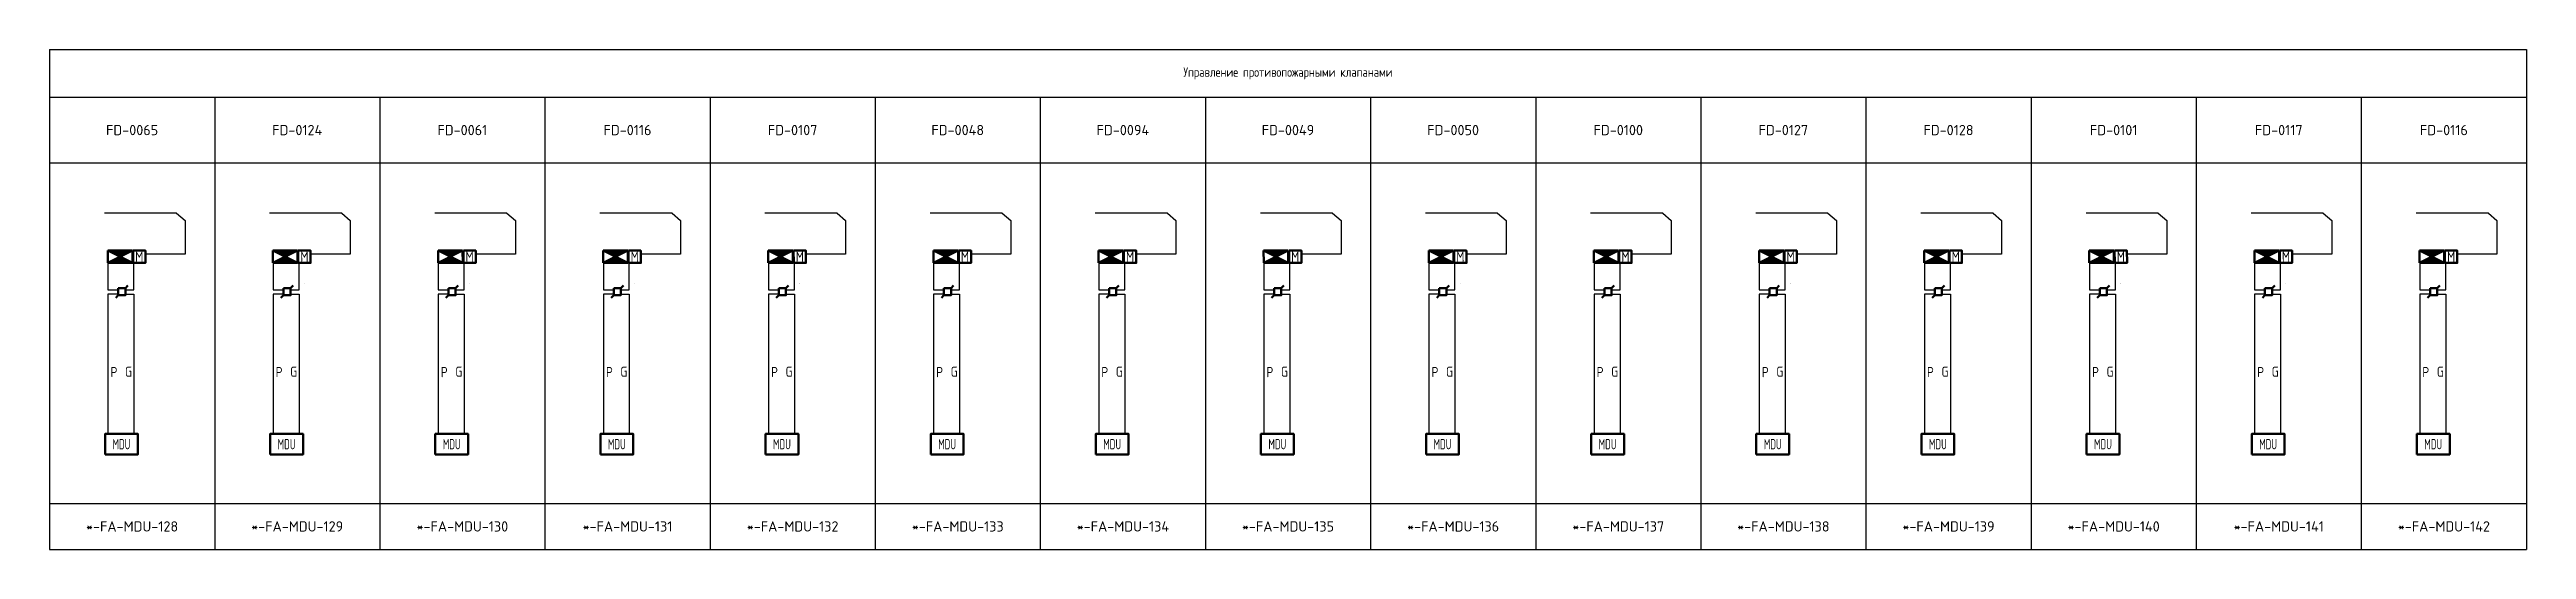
# Model space of a CAD drawing. Header units: millimetres. Extents: x 127230 to 906013, y -355313 to -209225.
# Drawn here: x 590294 to 650619, y -234822 to -222665 of the extents above; entities that cross this region are included whole.
import ezdxf
from ezdxf.enums import TextEntityAlignment as Align

# ---------------------------------------------------------------- set-up
doc = ezdxf.new("R2018")
doc.units = ezdxf.units.MM
doc.linetypes.add('Cплошная', pattern=[0])
for name, color, linetype, lineweight in [('14', 250, 'Continuous', 0), ('АТ_ПС_ИП_025', 1, 'Continuous', 25), ('АТ_ПС_ППКП_025', 5, 'Continuous', 25), ('АТ_ПС_Текст_025', 7, 'Continuous', 25), ('АТ_ПС_Трасса_100', 1, 'Continuous', 100)]:
    doc.layers.add(name, color=color, linetype=linetype, lineweight=lineweight)
doc.layers.add('ПС2', color=230, linetype='Continuous')
doc.styles.add('GLE_OASR_TextStyle', font='GOST2304A.ttf')
doc.styles.get("Standard").update_dxf_attribs({"font": 'gost_0.ttf'})
doc.styles.add('ГОСТ 2.304', font='CS_Gost2304.shx', dxfattribs={"width": 0.8})
doc.styles.add('Текст Т', font='isocpeur.ttf')

msp = doc.modelspace()

# ---------------------------------------------------------------- texts
at = {"layer": 'АТ_ПС_Текст_025', "char_height": 250, "attachment_point": 5, "style": 'GLE_OASR_TextStyle'}
for s, insert in [('P', (591863, -230509)), ('G', (592218, -230500)), ('P', (595885, -230509)), ('G', (596240, -230500)), ('P', (599906, -230509)), ('G', (600262, -230500)), ('P', (603928, -230509)), ('G', (604283, -230500)), ('P', (607950, -230509)), ('G', (608305, -230500)), ('P', (611971, -230509)), ('G', (612327, -230500)), ('P', (615993, -230509)), ('G', (616348, -230500)), ('P', (620015, -230509)), ('G', (620370, -230500)), ('P', (624036, -230509)), ('G', (624392, -230500)), ('P', (628058, -230509)), ('G', (628413, -230500)), ('P', (632080, -230509)), ('G', (632435, -230500)), ('P', (636101, -230509)), ('G', (636457, -230500)), ('P', (640123, -230509)), ('G', (640478, -230500)), ('P', (644145, -230509)), ('G', (644500, -230500)), ('P', (648166, -230509)), ('G', (648522, -230500))]:
    msp.add_mtext_dynamic_manual_height_columns(s, width=1237.88, gutter_width=12.5, heights=[0], dxfattribs=dict(at, insert=insert))

# ---------------------------------------------------------------- blocks, each defined once
blk = doc.blocks.new('*T74')
at = {"color": 7, "linetype": 'ByBlock', "transparency": 16777216}
for p, q in [((0, 0), (60325, 0)), ((0, 0), (0, -12158)), ((60325, 0), (60325, -12158)), ((0, -1156), (60325, -1156)), ((4022, -1156), (4022, -12158)), ((8043, -1156), (8043, -12158)), ((12065, -1156), (12065, -12158)), ((16087, -1156), (16087, -12158)), ((20108, -1156), (20108, -12158)), ((24130, -1156), (24130, -12158)), ((28152, -1156), (28152, -12158)), ((32173, -1156), (32173, -12158)), ((36195, -1156), (36195, -12158)), ((40217, -1156), (40217, -12158)), ((44238, -1156), (44238, -12158)), ((48260, -1156), (48260, -12158)), ((52282, -1156), (52282, -12158)), ((56303, -1156), (56303, -12158)), ((0, -2757), (60325, -2757)), ((0, -11040), (60325, -11040)), ((0, -12158), (60325, -12158))]:
    blk.add_line(p, q, dxfattribs=at)
at = {"color": 0, "transparency": 16777216, "insert": (30162, -578), "char_height": 250, "width": 60323.8, "attachment_point": 5}
blk.add_mtext('{\\fGOST 2.304 type A|b0|i0|c204|p34;\\H0.91667x;\\C256;Управление противопожарными клапанами}', dxfattribs=at)
at = {"color": 7, "transparency": 16777216, "char_height": 250, "width": 4020.47, "attachment_point": 5, "style": 'Текст Т'}
for s, insert in [('FD-0065', (2011, -1957)), ('FD-0124', (6032, -1957)), ('FD-0061', (10054, -1957)), ('FD-0116', (14076, -1957)), ('FD-0107', (18097, -1957)), ('FD-0048', (22119, -1957)), ('FD-0094', (26141, -1957)), ('FD-0049', (30162, -1957)), ('FD-0050', (34184, -1957)), ('FD-0100', (38206, -1957)), ('FD-0127', (42227, -1957)), ('FD-0128', (46249, -1957)), ('FD-0101', (50271, -1957)), ('FD-0117', (54292, -1957)), ('FD-0116', (58314, -1957)), ('*-FA-MDU-128', (2011, -11599)), ('*-FA-MDU-129', (6032, -11599)), ('*-FA-MDU-130', (10054, -11599)), ('*-FA-MDU-131', (14076, -11599)), ('*-FA-MDU-132', (18097, -11599)), ('*-FA-MDU-133', (22119, -11599)), ('*-FA-MDU-134', (26141, -11599)), ('*-FA-MDU-135', (30162, -11599)), ('*-FA-MDU-136', (34184, -11599)), ('*-FA-MDU-137', (38206, -11599)), ('*-FA-MDU-138', (42227, -11599)), ('*-FA-MDU-139', (46249, -11599)), ('*-FA-MDU-140', (50271, -11599)), ('*-FA-MDU-141', (54292, -11599)), ('*-FA-MDU-142', (58314, -11599))]:
    blk.add_mtext(s, dxfattribs=dict(at, insert=insert))
blk = doc.blocks.new('*U53')
at = {"color": 0, "lineweight": 30, "width": 1.001, "flags": 104}
blk.add_attdef('ТЕКСТ1', text='', height=2.5, dxfattribs=at).set_placement((0.55, 3.27), align=Align.TOP_LEFT)
at = {"color": 0, "lineweight": 0}
blk.add_wipeout([(0, 4.3), (16.02, 4.3), (16.02, 0), (0, 0)], dxfattribs=at)
blk = doc.blocks.new('*U54')
at = {"color": 0, "lineweight": 30, "width": 1.001, "flags": 104}
blk.add_attdef('ТЕКСТ1', text='', height=2.5, dxfattribs=at).set_placement((0.55, 3.27), align=Align.TOP_LEFT)
at = {"color": 0, "lineweight": 0}
blk.add_wipeout([(0, 4.3), (21.07, 4.3), (21.07, 0), (0, 0)], dxfattribs=at)
blk = doc.blocks.new('*U49')
at = {"linetype": 'Continuous', "lineweight": 25}
blk.add_wipeout([(-1.5, -1.5), (-1.5, 1.5), (1.5, 1.5), (1.5, -1.5)], dxfattribs=at)
at = {"color": 0, "linetype": 'Continuous', "lineweight": -2}
for p, q in [((1.5, 1.5), (2.6, 2.6)), ((-1.5, -1.5), (-2.6, -2.6))]:
    blk.add_line(p, q, dxfattribs=at)
blk.add_lwpolyline([(-1.5, 1.5), (1.5, 1.5), (1.5, -1.5), (-1.5, -1.5)], close=True, dxfattribs=at)
blk = doc.blocks.new('*U52')
at = {"linetype": 'Continuous', "lineweight": -2}
h = blk.add_hatch(color=0, dxfattribs=at)
h.dxf.hatch_style = 1
h.paths.add_polyline_path([(-6, 2.97), (-2.98, 1.48), (0, 2.97)])
h.paths.add_polyline_path([(-2.98, 1.48), (-6, -0.03), (0, -0.03), (0, 0)])
at = {"color": 0, "linetype": 'Continuous', "lineweight": -2}
for p, q in [((-6, -0.03), (-6, 2.97)), ((0, 2.97), (-6, 2.97)), ((-6, 2.97), (0, 0)), ((-6, -0.03), (0, 2.97)), ((0, -0.03), (0, 2.97)), ((0, 1.47), (0.18, 1.47)), ((-6, -0.03), (0, -0.03))]:
    blk.add_line(p, q, dxfattribs=at)
blk.add_lwpolyline([(0.18, 2.97), (3.18, 2.97), (3.18, -0.03), (0.18, -0.03)], close=True, dxfattribs=at)
at = {"color": 0, "linetype": 'Continuous', "lineweight": -2, "style": 'GLE_OASR_TextStyle'}
blk.add_text('М', height=2.5, dxfattribs=at).set_placement((1.68, 1.47), align=Align.MIDDLE_CENTER)
blk = doc.blocks.new('*U51')
at = {"color": 0, "linetype": 'Continuous', "lineweight": -2}
blk.add_lwpolyline([(-8, -0.03), (0, -0.03), (0, 4.97), (-8, 4.97)], close=True, dxfattribs=at)
at = {"color": 0, "linetype": 'Continuous', "lineweight": -2, "style": 'ГОСТ 2.304', "width": 0.8, "flags": 4}
blk.add_attdef('НАДПИСЬ', text='', height=2.5, dxfattribs=at).set_placement((-4, 2.47), align=Align.MIDDLE_CENTER)
blk = doc.blocks.new('*U50')
at = {"color": 0, "lineweight": 0}
blk.add_wipeout([(-2.08, 6.13), (-19.65, 6.12), (-19.65, 1.83), (-2.08, 1.83)], dxfattribs=at)
at = {"color": 0, "linetype": 'Cплошная', "lineweight": 25}
for q in [(-19.65, 1.83), (0, 0)]:
    blk.add_line((-2.08, 1.83), q, dxfattribs=at)
at = {"color": 0, "lineweight": 30, "flags": 104}
blk.add_attdef('ТЕКСТ1', text='', height=2.5, dxfattribs=at).set_placement((-2.99, 5.1), align=Align.TOP_RIGHT)

# ---------------------------------------------------------------- linework, layer by layer
at = {"layer": '14', "color": 6, "lineweight": 25}
for points in [[(591717, -227855), (591717, -228505), (591969, -228505)], [(595738, -227855), (595738, -228505), (595990, -228505)], [(599760, -227855), (599760, -228505), (600012, -228505)], [(603782, -227855), (603782, -228505), (604034, -228505)], [(607803, -227855), (607803, -228505), (608055, -228505)], [(611825, -227855), (611825, -228505), (612077, -228505)], [(615847, -227855), (615847, -228505), (616099, -228505)], [(619868, -227855), (619868, -228505), (620120, -228505)], [(623890, -227855), (623890, -228505), (624142, -228505)], [(627912, -227855), (627912, -228505), (628164, -228505)], [(631933, -227855), (631933, -228505), (632185, -228505)], [(635955, -227855), (635955, -228505), (636207, -228505)], [(639977, -227855), (639977, -228505), (640229, -228505)], [(643998, -227855), (643998, -228505), (644250, -228505)], [(648020, -227855), (648020, -228505), (648272, -228505)]]:
    msp.add_lwpolyline(points, dxfattribs=at)
at = {"layer": 'АТ_ПС_Трасса_100', "color": 92, "lineweight": 25, "ltscale": 100}
for points in [[(592141, -228505), (592349, -228505), (592349, -227856)], [(596163, -228505), (596371, -228505), (596371, -227856)], [(600184, -228505), (600393, -228505), (600393, -227856)], [(604206, -228505), (604414, -228505), (604414, -227856)], [(608228, -228505), (608436, -228505), (608436, -227856)], [(612249, -228505), (612458, -228505), (612458, -227856)], [(616271, -228505), (616479, -228505), (616479, -227856)], [(620293, -228505), (620501, -228505), (620501, -227856)], [(624314, -228505), (624523, -228505), (624523, -227856)], [(628336, -228505), (628544, -228505), (628544, -227856)], [(632358, -228505), (632566, -228505), (632566, -227856)], [(636379, -228505), (636588, -228505), (636588, -227856)], [(640401, -228505), (640609, -228505), (640609, -227856)], [(644423, -228505), (644631, -228505), (644631, -227856)], [(648444, -228505), (648653, -228505), (648653, -227856)], [(592141, -228612), (592349, -228612), (592349, -232013)], [(596163, -228612), (596371, -228612), (596371, -232013)], [(600184, -228612), (600393, -228612), (600393, -232013)], [(604206, -228612), (604414, -228612), (604414, -232013)], [(608228, -228612), (608436, -228612), (608436, -232013)], [(612249, -228612), (612458, -228612), (612458, -232013)], [(616271, -228612), (616479, -228612), (616479, -232013)], [(620293, -228612), (620501, -228612), (620501, -232013)], [(624314, -228612), (624523, -228612), (624523, -232013)], [(628336, -228612), (628544, -228612), (628544, -232013)], [(632358, -228612), (632566, -228612), (632566, -232013)], [(636379, -228612), (636588, -228612), (636588, -232013)], [(640401, -228612), (640609, -228612), (640609, -232013)], [(644423, -228612), (644631, -228612), (644631, -232013)], [(648444, -228612), (648653, -228612), (648653, -232013)]]:
    msp.add_lwpolyline(points, dxfattribs=at)
at = {"layer": 'АТ_ПС_Трасса_100', "color": 6, "lineweight": 25, "ltscale": 100}
for points in [[(591969, -228612), (591717, -228612), (591717, -232013)], [(595990, -228612), (595738, -228612), (595738, -232013)], [(600012, -228612), (599760, -228612), (599760, -232013)], [(604034, -228612), (603782, -228612), (603782, -232013)], [(608055, -228612), (607803, -228612), (607803, -232013)], [(612077, -228612), (611825, -228612), (611825, -232013)], [(616099, -228612), (615847, -228612), (615847, -232013)], [(620120, -228612), (619868, -228612), (619868, -232013)], [(624142, -228612), (623890, -228612), (623890, -232013)], [(628164, -228612), (627912, -228612), (627912, -232013)], [(632185, -228612), (631933, -228612), (631933, -232013)], [(636207, -228612), (635955, -228612), (635955, -232013)], [(640229, -228612), (639977, -228612), (639977, -232013)], [(644250, -228612), (643998, -228612), (643998, -232013)], [(648272, -228612), (648020, -228612), (648020, -232013)]]:
    msp.add_lwpolyline(points, dxfattribs=at)

# ---------------------------------------------------------------- block references
msp.add_blockref('*T74', (590294, -222665))
at = {"layer": 'ПС2', "color": 5, "lineweight": 50, "transparency": 33554687, "xscale": 100, "yscale": 100, "zscale": 100, "rotation": 0.1250381865928775}
for p in [(592312, -227850), (596334, -227850), (600356, -227850), (604377, -227850), (608399, -227850), (612421, -227850), (616442, -227850), (620464, -227850), (624486, -227850), (628507, -227850), (632529, -227850), (636551, -227850), (640572, -227850), (644594, -227850), (648616, -227850)]:
    msp.add_blockref('*U52', p, dxfattribs=at)

msp.set_redraw_order([(e.dxf.handle, doc.entitydb.next_handle()) for e in msp.query("TEXT MTEXT ATTDEF DIMENSION ARC_DIMENSION")])  # texts and dimensions are drawn at this point

# ---------------------------------------------------------------- next in the draw order: block references
at = {"layer": 'АТ_ПС_Текст_025', "linetype": 'Continuous'}
ref = msp.add_blockref('*U50', (593597, -226823), dxfattribs=dict(at, xscale=100, yscale=100, zscale=100))
lines = msp.add_mtext('230 В AC*** ', dxfattribs={"layer": '0', "color": 0, "insert": (593298, -226313), "char_height": 2.5, "attachment_point": 1})
ref.add_attrib('ТЕКСТ1', '', (593298, -226313), dxfattribs={"flags": 104}).embed_mtext(lines)
ref = msp.add_blockref('*U50', (597618, -226823), dxfattribs=dict(at, xscale=100, yscale=100, zscale=100))
lines = msp.add_mtext('230 В AC*** ', dxfattribs={"layer": '0', "color": 0, "insert": (597319, -226313), "char_height": 2.5, "attachment_point": 1})
ref.add_attrib('ТЕКСТ1', '', (597319, -226313), dxfattribs={"flags": 104}).embed_mtext(lines)
ref = msp.add_blockref('*U50', (601640, -226823), dxfattribs=dict(at, xscale=100, yscale=100, zscale=100))
lines = msp.add_mtext('230 В AC*** ', dxfattribs={"layer": '0', "color": 0, "insert": (601341, -226313), "char_height": 2.5, "attachment_point": 1})
ref.add_attrib('ТЕКСТ1', '', (601341, -226313), dxfattribs={"flags": 104}).embed_mtext(lines)
ref = msp.add_blockref('*U50', (605662, -226823), dxfattribs=dict(at, xscale=100, yscale=100, zscale=100))
lines = msp.add_mtext('230 В AC*** ', dxfattribs={"layer": '0', "color": 0, "insert": (605363, -226313), "char_height": 2.5, "attachment_point": 1})
ref.add_attrib('ТЕКСТ1', '', (605363, -226313), dxfattribs={"flags": 104}).embed_mtext(lines)
ref = msp.add_blockref('*U50', (609683, -226823), dxfattribs=dict(at, xscale=100, yscale=100, zscale=100))
lines = msp.add_mtext('230 В AC*** ', dxfattribs={"layer": '0', "color": 0, "insert": (609384, -226313), "char_height": 2.5, "attachment_point": 1})
ref.add_attrib('ТЕКСТ1', '', (609384, -226313), dxfattribs={"flags": 104}).embed_mtext(lines)
ref = msp.add_blockref('*U50', (613705, -226823), dxfattribs=dict(at, xscale=100, yscale=100, zscale=100))
lines = msp.add_mtext('230 В AC*** ', dxfattribs={"layer": '0', "color": 0, "insert": (613406, -226313), "char_height": 2.5, "attachment_point": 1})
ref.add_attrib('ТЕКСТ1', '', (613406, -226313), dxfattribs={"flags": 104}).embed_mtext(lines)
ref = msp.add_blockref('*U50', (617727, -226823), dxfattribs=dict(at, xscale=100, yscale=100, zscale=100))
lines = msp.add_mtext('230 В AC*** ', dxfattribs={"layer": '0', "color": 0, "insert": (617428, -226313), "char_height": 2.5, "attachment_point": 1})
ref.add_attrib('ТЕКСТ1', '', (617428, -226313), dxfattribs={"flags": 104}).embed_mtext(lines)
ref = msp.add_blockref('*U50', (621748, -226823), dxfattribs=dict(at, xscale=100, yscale=100, zscale=100))
lines = msp.add_mtext('230 В AC*** ', dxfattribs={"layer": '0', "color": 0, "insert": (621449, -226313), "char_height": 2.5, "attachment_point": 1})
ref.add_attrib('ТЕКСТ1', '', (621449, -226313), dxfattribs={"flags": 104}).embed_mtext(lines)
ref = msp.add_blockref('*U50', (625770, -226823), dxfattribs=dict(at, xscale=100, yscale=100, zscale=100))
lines = msp.add_mtext('230 В AC*** ', dxfattribs={"layer": '0', "color": 0, "insert": (625471, -226313), "char_height": 2.5, "attachment_point": 1})
ref.add_attrib('ТЕКСТ1', '', (625471, -226313), dxfattribs={"flags": 104}).embed_mtext(lines)
ref = msp.add_blockref('*U50', (629792, -226823), dxfattribs=dict(at, xscale=100, yscale=100, zscale=100))
lines = msp.add_mtext('230 В AC*** ', dxfattribs={"layer": '0', "color": 0, "insert": (629493, -226313), "char_height": 2.5, "attachment_point": 1})
ref.add_attrib('ТЕКСТ1', '', (629493, -226313), dxfattribs={"flags": 104}).embed_mtext(lines)
ref = msp.add_blockref('*U50', (633813, -226823), dxfattribs=dict(at, xscale=100, yscale=100, zscale=100))
lines = msp.add_mtext('230 В AC*** ', dxfattribs={"layer": '0', "color": 0, "insert": (633514, -226313), "char_height": 2.5, "attachment_point": 1})
ref.add_attrib('ТЕКСТ1', '', (633514, -226313), dxfattribs={"flags": 104}).embed_mtext(lines)
ref = msp.add_blockref('*U50', (637835, -226823), dxfattribs=dict(at, xscale=100, yscale=100, zscale=100))
lines = msp.add_mtext('230 В AC*** ', dxfattribs={"layer": '0', "color": 0, "insert": (637536, -226313), "char_height": 2.5, "attachment_point": 1})
ref.add_attrib('ТЕКСТ1', '', (637536, -226313), dxfattribs={"flags": 104}).embed_mtext(lines)
ref = msp.add_blockref('*U50', (641857, -226823), dxfattribs=dict(at, xscale=100, yscale=100, zscale=100))
lines = msp.add_mtext('230 В AC*** ', dxfattribs={"layer": '0', "color": 0, "insert": (641558, -226313), "char_height": 2.5, "attachment_point": 1})
ref.add_attrib('ТЕКСТ1', '', (641558, -226313), dxfattribs={"flags": 104}).embed_mtext(lines)
ref = msp.add_blockref('*U50', (645878, -226823), dxfattribs=dict(at, xscale=100, yscale=100, zscale=100))
lines = msp.add_mtext('230 В AC*** ', dxfattribs={"layer": '0', "color": 0, "insert": (645579, -226313), "char_height": 2.5, "attachment_point": 1})
ref.add_attrib('ТЕКСТ1', '', (645579, -226313), dxfattribs={"flags": 104}).embed_mtext(lines)
ref = msp.add_blockref('*U50', (649900, -226823), dxfattribs=dict(at, xscale=100, yscale=100, zscale=100))
lines = msp.add_mtext('230 В AC*** ', dxfattribs={"layer": '0', "color": 0, "insert": (649601, -226313), "char_height": 2.5, "attachment_point": 1})
ref.add_attrib('ТЕКСТ1', '', (649601, -226313), dxfattribs={"flags": 104}).embed_mtext(lines)
at = {"layer": 'АТ_ПС_Текст_025', "transparency": 33554636}
ref = msp.add_blockref('*U53', (592408, -228680), dxfattribs=dict(at, xscale=99.99980000000001, yscale=99.99980000000001, zscale=99.99980000000001))
lines = msp.add_mtext('\\W1.0010;*FA-XK-128', dxfattribs={"layer": '0', "color": 0, "insert": (592462, -228352), "char_height": 2.5, "attachment_point": 1})
ref.add_attrib('ТЕКСТ1', '', (592462, -228352), dxfattribs={"flags": 104}).embed_mtext(lines)
ref = msp.add_blockref('*U53', (596429, -228680), dxfattribs=dict(at, xscale=99.99980000000001, yscale=99.99980000000001, zscale=99.99980000000001))
lines = msp.add_mtext('\\W1.0010;*FA-XK-129', dxfattribs={"layer": '0', "color": 0, "insert": (596484, -228352), "char_height": 2.5, "attachment_point": 1})
ref.add_attrib('ТЕКСТ1', '', (596484, -228352), dxfattribs={"flags": 104}).embed_mtext(lines)
ref = msp.add_blockref('*U53', (600451, -228680), dxfattribs=dict(at, xscale=99.99980000000001, yscale=99.99980000000001, zscale=99.99980000000001))
lines = msp.add_mtext('\\W1.0010;*FA-XK-130', dxfattribs={"layer": '0', "color": 0, "insert": (600506, -228352), "char_height": 2.5, "attachment_point": 1})
ref.add_attrib('ТЕКСТ1', '', (600506, -228352), dxfattribs={"flags": 104}).embed_mtext(lines)
ref = msp.add_blockref('*U53', (604473, -228680), dxfattribs=dict(at, xscale=99.99980000000001, yscale=99.99980000000001, zscale=99.99980000000001))
lines = msp.add_mtext('\\W1.0010;*FA-XK-131', dxfattribs={"layer": '0', "color": 0, "insert": (604527, -228352), "char_height": 2.5, "attachment_point": 1})
ref.add_attrib('ТЕКСТ1', '', (604527, -228352), dxfattribs={"flags": 104}).embed_mtext(lines)
ref = msp.add_blockref('*U53', (608494, -228680), dxfattribs=dict(at, xscale=99.99980000000001, yscale=99.99980000000001, zscale=99.99980000000001))
lines = msp.add_mtext('\\W1.0010;*FA-XK-132', dxfattribs={"layer": '0', "color": 0, "insert": (608549, -228352), "char_height": 2.5, "attachment_point": 1})
ref.add_attrib('ТЕКСТ1', '', (608549, -228352), dxfattribs={"flags": 104}).embed_mtext(lines)
ref = msp.add_blockref('*U53', (612516, -228680), dxfattribs=dict(at, xscale=99.99980000000001, yscale=99.99980000000001, zscale=99.99980000000001))
lines = msp.add_mtext('\\W1.0010;*FA-XK-133', dxfattribs={"layer": '0', "color": 0, "insert": (612571, -228352), "char_height": 2.5, "attachment_point": 1})
ref.add_attrib('ТЕКСТ1', '', (612571, -228352), dxfattribs={"flags": 104}).embed_mtext(lines)
ref = msp.add_blockref('*U53', (616538, -228680), dxfattribs=dict(at, xscale=99.99980000000001, yscale=99.99980000000001, zscale=99.99980000000001))
lines = msp.add_mtext('\\W1.0010;*FA-XK-134', dxfattribs={"layer": '0', "color": 0, "insert": (616592, -228352), "char_height": 2.5, "attachment_point": 1})
ref.add_attrib('ТЕКСТ1', '', (616592, -228352), dxfattribs={"flags": 104}).embed_mtext(lines)
ref = msp.add_blockref('*U53', (620559, -228680), dxfattribs=dict(at, xscale=99.99980000000001, yscale=99.99980000000001, zscale=99.99980000000001))
lines = msp.add_mtext('\\W1.0010;*FA-XK-135', dxfattribs={"layer": '0', "color": 0, "insert": (620614, -228352), "char_height": 2.5, "attachment_point": 1})
ref.add_attrib('ТЕКСТ1', '', (620614, -228352), dxfattribs={"flags": 104}).embed_mtext(lines)
ref = msp.add_blockref('*U53', (624581, -228680), dxfattribs=dict(at, xscale=99.99980000000001, yscale=99.99980000000001, zscale=99.99980000000001))
lines = msp.add_mtext('\\W1.0010;*FA-XK-136', dxfattribs={"layer": '0', "color": 0, "insert": (624636, -228352), "char_height": 2.5, "attachment_point": 1})
ref.add_attrib('ТЕКСТ1', '', (624636, -228352), dxfattribs={"flags": 104}).embed_mtext(lines)
ref = msp.add_blockref('*U53', (628603, -228680), dxfattribs=dict(at, xscale=99.99980000000001, yscale=99.99980000000001, zscale=99.99980000000001))
lines = msp.add_mtext('\\W1.0010;*FA-XK-137', dxfattribs={"layer": '0', "color": 0, "insert": (628657, -228352), "char_height": 2.5, "attachment_point": 1})
ref.add_attrib('ТЕКСТ1', '', (628657, -228352), dxfattribs={"flags": 104}).embed_mtext(lines)
ref = msp.add_blockref('*U53', (632624, -228680), dxfattribs=dict(at, xscale=99.99980000000001, yscale=99.99980000000001, zscale=99.99980000000001))
lines = msp.add_mtext('\\W1.0010;*FA-XK-138', dxfattribs={"layer": '0', "color": 0, "insert": (632679, -228352), "char_height": 2.5, "attachment_point": 1})
ref.add_attrib('ТЕКСТ1', '', (632679, -228352), dxfattribs={"flags": 104}).embed_mtext(lines)
ref = msp.add_blockref('*U53', (636646, -228680), dxfattribs=dict(at, xscale=99.99980000000001, yscale=99.99980000000001, zscale=99.99980000000001))
lines = msp.add_mtext('\\W1.0010;*FA-XK-030', dxfattribs={"layer": '0', "color": 0, "insert": (636701, -228352), "char_height": 2.5, "attachment_point": 1})
ref.add_attrib('ТЕКСТ1', '', (636701, -228352), dxfattribs={"flags": 104}).embed_mtext(lines)
ref = msp.add_blockref('*U53', (640668, -228680), dxfattribs=dict(at, xscale=99.99980000000001, yscale=99.99980000000001, zscale=99.99980000000001))
lines = msp.add_mtext('\\W1.0010;*FA-XK-140', dxfattribs={"layer": '0', "color": 0, "insert": (640722, -228352), "char_height": 2.5, "attachment_point": 1})
ref.add_attrib('ТЕКСТ1', '', (640722, -228352), dxfattribs={"flags": 104}).embed_mtext(lines)
ref = msp.add_blockref('*U53', (644689, -228680), dxfattribs=dict(at, xscale=99.99980000000001, yscale=99.99980000000001, zscale=99.99980000000001))
lines = msp.add_mtext('\\W1.0010;*FA-XK-141', dxfattribs={"layer": '0', "color": 0, "insert": (644744, -228352), "char_height": 2.5, "attachment_point": 1})
ref.add_attrib('ТЕКСТ1', '', (644744, -228352), dxfattribs={"flags": 104}).embed_mtext(lines)
ref = msp.add_blockref('*U53', (648711, -228680), dxfattribs=dict(at, xscale=99.99980000000001, yscale=99.99980000000001, zscale=99.99980000000001))
lines = msp.add_mtext('\\W1.0010;*FA-XK-142', dxfattribs={"layer": '0', "color": 0, "insert": (648766, -228352), "char_height": 2.5, "attachment_point": 1})
ref.add_attrib('ТЕКСТ1', '', (648766, -228352), dxfattribs={"flags": 104}).embed_mtext(lines)
at = {"layer": 'АТ_ПС_Текст_025', "transparency": 33554636, "xscale": 99.99980000000001, "yscale": 99.99980000000001, "zscale": 99.99980000000001, "rotation": 90.0000000004073}
for p in [(591601, -231242), (592866, -231242), (595622, -231242), (596888, -231242), (599644, -231242), (600910, -231242), (603666, -231242), (604931, -231242), (607687, -231242), (608953, -231242), (611709, -231242), (612975, -231242), (615731, -231242), (616996, -231242), (619752, -231242), (621018, -231242), (623774, -231242), (625040, -231242), (627796, -231242), (629061, -231242), (631817, -231242), (633083, -231242), (635839, -231242), (637105, -231242), (639861, -231242), (641126, -231242), (643882, -231242), (645148, -231242), (647904, -231242), (649170, -231242)]:
    msp.add_blockref('*U54', p, dxfattribs=at)

# ---------------------------------------------------------------- next in the draw order: wipeouts: each hides what was drawn before it
at = {"lineweight": 25}
for points in [[(591645, -232013), (592445, -232013), (592445, -232513), (591645, -232513)], [(595667, -232013), (596467, -232013), (596467, -232513), (595667, -232513)], [(599689, -232013), (600489, -232013), (600489, -232513), (599689, -232513)], [(603710, -232013), (604510, -232013), (604510, -232513), (603710, -232513)], [(607732, -232013), (608532, -232013), (608532, -232513), (607732, -232513)], [(611754, -232013), (612554, -232013), (612554, -232513), (611754, -232513)], [(615775, -232013), (616575, -232013), (616575, -232513), (615775, -232513)], [(619797, -232013), (620597, -232013), (620597, -232513), (619797, -232513)], [(623819, -232013), (624619, -232013), (624619, -232513), (623819, -232513)], [(627840, -232013), (628640, -232013), (628640, -232513), (627840, -232513)], [(631862, -232013), (632662, -232013), (632662, -232513), (631862, -232513)], [(635884, -232013), (636684, -232013), (636684, -232513), (635884, -232513)], [(639905, -232013), (640705, -232013), (640705, -232513), (639905, -232513)], [(643927, -232013), (644727, -232013), (644727, -232513), (643927, -232513)], [(647949, -232013), (648749, -232013), (648749, -232513), (647949, -232513)]]:
    msp.add_wipeout(points, dxfattribs=at).dxf.layer = 'АТ_ПС_Трасса_100'

# ---------------------------------------------------------------- next in the draw order: linework, layer by layer
at = {"layer": '14', "color": 6, "lineweight": 25}
for points in [[(593597, -226823), (593597, -227642), (592630, -227637)], [(597618, -226823), (597618, -227642), (596651, -227637)], [(601640, -226823), (601640, -227642), (600673, -227637)], [(605662, -226823), (605662, -227642), (604695, -227637)], [(609683, -226823), (609683, -227642), (608716, -227637)], [(613705, -226823), (613705, -227642), (612738, -227637)], [(617727, -226823), (617727, -227642), (616760, -227637)], [(621748, -226823), (621748, -227642), (620781, -227637)], [(625770, -226823), (625770, -227642), (624803, -227637)], [(629792, -226823), (629792, -227642), (628825, -227637)], [(633813, -226823), (633813, -227642), (632846, -227637)], [(637835, -226823), (637835, -227642), (636868, -227637)], [(641857, -226823), (641857, -227642), (640890, -227637)], [(645878, -226823), (645878, -227642), (644911, -227637)], [(649900, -226823), (649900, -227642), (648933, -227637)]]:
    msp.add_lwpolyline(points, dxfattribs=at)

# ---------------------------------------------------------------- next in the draw order: block references
at = {"layer": 'АТ_ПС_ИП_025', "lineweight": 50, "xscale": 57.51779866433964, "yscale": 57.51779866433964, "zscale": 57.51779866433964}
for p in [(592055, -228554), (596077, -228554), (600098, -228554), (604120, -228554), (608142, -228554), (612163, -228554), (616185, -228554), (620207, -228554), (624228, -228554), (628250, -228554), (632272, -228554), (636293, -228554), (640315, -228554), (644337, -228554), (648358, -228554)]:
    msp.add_blockref('*U49', p, dxfattribs=at)
at = {"layer": 'АТ_ПС_ППКП_025', "color": 1, "linetype": 'Continuous', "lineweight": 50}
ref = msp.add_blockref('*U51', (592445, -232510), dxfattribs=dict(at, xscale=100, yscale=100, zscale=100))
ref.add_attrib('НАДПИСЬ', 'MDU', dxfattribs={"layer": '0', "color": 0, "linetype": 'Continuous', "lineweight": -2, "height": 250, "style": 'ГОСТ 2.304', "width": 0.8}).set_placement((592045, -232263), align=Align.MIDDLE_CENTER)
ref = msp.add_blockref('*U51', (596467, -232510), dxfattribs=dict(at, xscale=100, yscale=100, zscale=100))
ref.add_attrib('НАДПИСЬ', 'MDU', dxfattribs={"layer": '0', "color": 0, "linetype": 'Continuous', "lineweight": -2, "height": 250, "style": 'ГОСТ 2.304', "width": 0.8}).set_placement((596067, -232263), align=Align.MIDDLE_CENTER)
ref = msp.add_blockref('*U51', (600489, -232510), dxfattribs=dict(at, xscale=100, yscale=100, zscale=100))
ref.add_attrib('НАДПИСЬ', 'MDU', dxfattribs={"layer": '0', "color": 0, "linetype": 'Continuous', "lineweight": -2, "height": 250, "style": 'ГОСТ 2.304', "width": 0.8}).set_placement((600089, -232263), align=Align.MIDDLE_CENTER)
ref = msp.add_blockref('*U51', (604510, -232510), dxfattribs=dict(at, xscale=100, yscale=100, zscale=100))
ref.add_attrib('НАДПИСЬ', 'MDU', dxfattribs={"layer": '0', "color": 0, "linetype": 'Continuous', "lineweight": -2, "height": 250, "style": 'ГОСТ 2.304', "width": 0.8}).set_placement((604110, -232263), align=Align.MIDDLE_CENTER)
ref = msp.add_blockref('*U51', (608532, -232510), dxfattribs=dict(at, xscale=100, yscale=100, zscale=100))
ref.add_attrib('НАДПИСЬ', 'MDU', dxfattribs={"layer": '0', "color": 0, "linetype": 'Continuous', "lineweight": -2, "height": 250, "style": 'ГОСТ 2.304', "width": 0.8}).set_placement((608132, -232263), align=Align.MIDDLE_CENTER)
ref = msp.add_blockref('*U51', (612554, -232510), dxfattribs=dict(at, xscale=100, yscale=100, zscale=100))
ref.add_attrib('НАДПИСЬ', 'MDU', dxfattribs={"layer": '0', "color": 0, "linetype": 'Continuous', "lineweight": -2, "height": 250, "style": 'ГОСТ 2.304', "width": 0.8}).set_placement((612154, -232263), align=Align.MIDDLE_CENTER)
ref = msp.add_blockref('*U51', (616575, -232510), dxfattribs=dict(at, xscale=100, yscale=100, zscale=100))
ref.add_attrib('НАДПИСЬ', 'MDU', dxfattribs={"layer": '0', "color": 0, "linetype": 'Continuous', "lineweight": -2, "height": 250, "style": 'ГОСТ 2.304', "width": 0.8}).set_placement((616175, -232263), align=Align.MIDDLE_CENTER)
ref = msp.add_blockref('*U51', (620597, -232510), dxfattribs=dict(at, xscale=100, yscale=100, zscale=100))
ref.add_attrib('НАДПИСЬ', 'MDU', dxfattribs={"layer": '0', "color": 0, "linetype": 'Continuous', "lineweight": -2, "height": 250, "style": 'ГОСТ 2.304', "width": 0.8}).set_placement((620197, -232263), align=Align.MIDDLE_CENTER)
ref = msp.add_blockref('*U51', (624619, -232510), dxfattribs=dict(at, xscale=100, yscale=100, zscale=100))
ref.add_attrib('НАДПИСЬ', 'MDU', dxfattribs={"layer": '0', "color": 0, "linetype": 'Continuous', "lineweight": -2, "height": 250, "style": 'ГОСТ 2.304', "width": 0.8}).set_placement((624219, -232263), align=Align.MIDDLE_CENTER)
ref = msp.add_blockref('*U51', (628640, -232510), dxfattribs=dict(at, xscale=100, yscale=100, zscale=100))
ref.add_attrib('НАДПИСЬ', 'MDU', dxfattribs={"layer": '0', "color": 0, "linetype": 'Continuous', "lineweight": -2, "height": 250, "style": 'ГОСТ 2.304', "width": 0.8}).set_placement((628240, -232263), align=Align.MIDDLE_CENTER)
ref = msp.add_blockref('*U51', (632662, -232510), dxfattribs=dict(at, xscale=100, yscale=100, zscale=100))
ref.add_attrib('НАДПИСЬ', 'MDU', dxfattribs={"layer": '0', "color": 0, "linetype": 'Continuous', "lineweight": -2, "height": 250, "style": 'ГОСТ 2.304', "width": 0.8}).set_placement((632262, -232263), align=Align.MIDDLE_CENTER)
ref = msp.add_blockref('*U51', (636684, -232510), dxfattribs=dict(at, xscale=100, yscale=100, zscale=100))
ref.add_attrib('НАДПИСЬ', 'MDU', dxfattribs={"layer": '0', "color": 0, "linetype": 'Continuous', "lineweight": -2, "height": 250, "style": 'ГОСТ 2.304', "width": 0.8}).set_placement((636284, -232263), align=Align.MIDDLE_CENTER)
ref = msp.add_blockref('*U51', (640705, -232510), dxfattribs=dict(at, xscale=100, yscale=100, zscale=100))
ref.add_attrib('НАДПИСЬ', 'MDU', dxfattribs={"layer": '0', "color": 0, "linetype": 'Continuous', "lineweight": -2, "height": 250, "style": 'ГОСТ 2.304', "width": 0.8}).set_placement((640305, -232263), align=Align.MIDDLE_CENTER)
ref = msp.add_blockref('*U51', (644727, -232510), dxfattribs=dict(at, xscale=100, yscale=100, zscale=100))
ref.add_attrib('НАДПИСЬ', 'MDU', dxfattribs={"layer": '0', "color": 0, "linetype": 'Continuous', "lineweight": -2, "height": 250, "style": 'ГОСТ 2.304', "width": 0.8}).set_placement((644327, -232263), align=Align.MIDDLE_CENTER)
ref = msp.add_blockref('*U51', (648749, -232510), dxfattribs=dict(at, xscale=100, yscale=100, zscale=100))
ref.add_attrib('НАДПИСЬ', 'MDU', dxfattribs={"layer": '0', "color": 0, "linetype": 'Continuous', "lineweight": -2, "height": 250, "style": 'ГОСТ 2.304', "width": 0.8}).set_placement((648349, -232263), align=Align.MIDDLE_CENTER)

doc.saveas('drawing.dxf')
